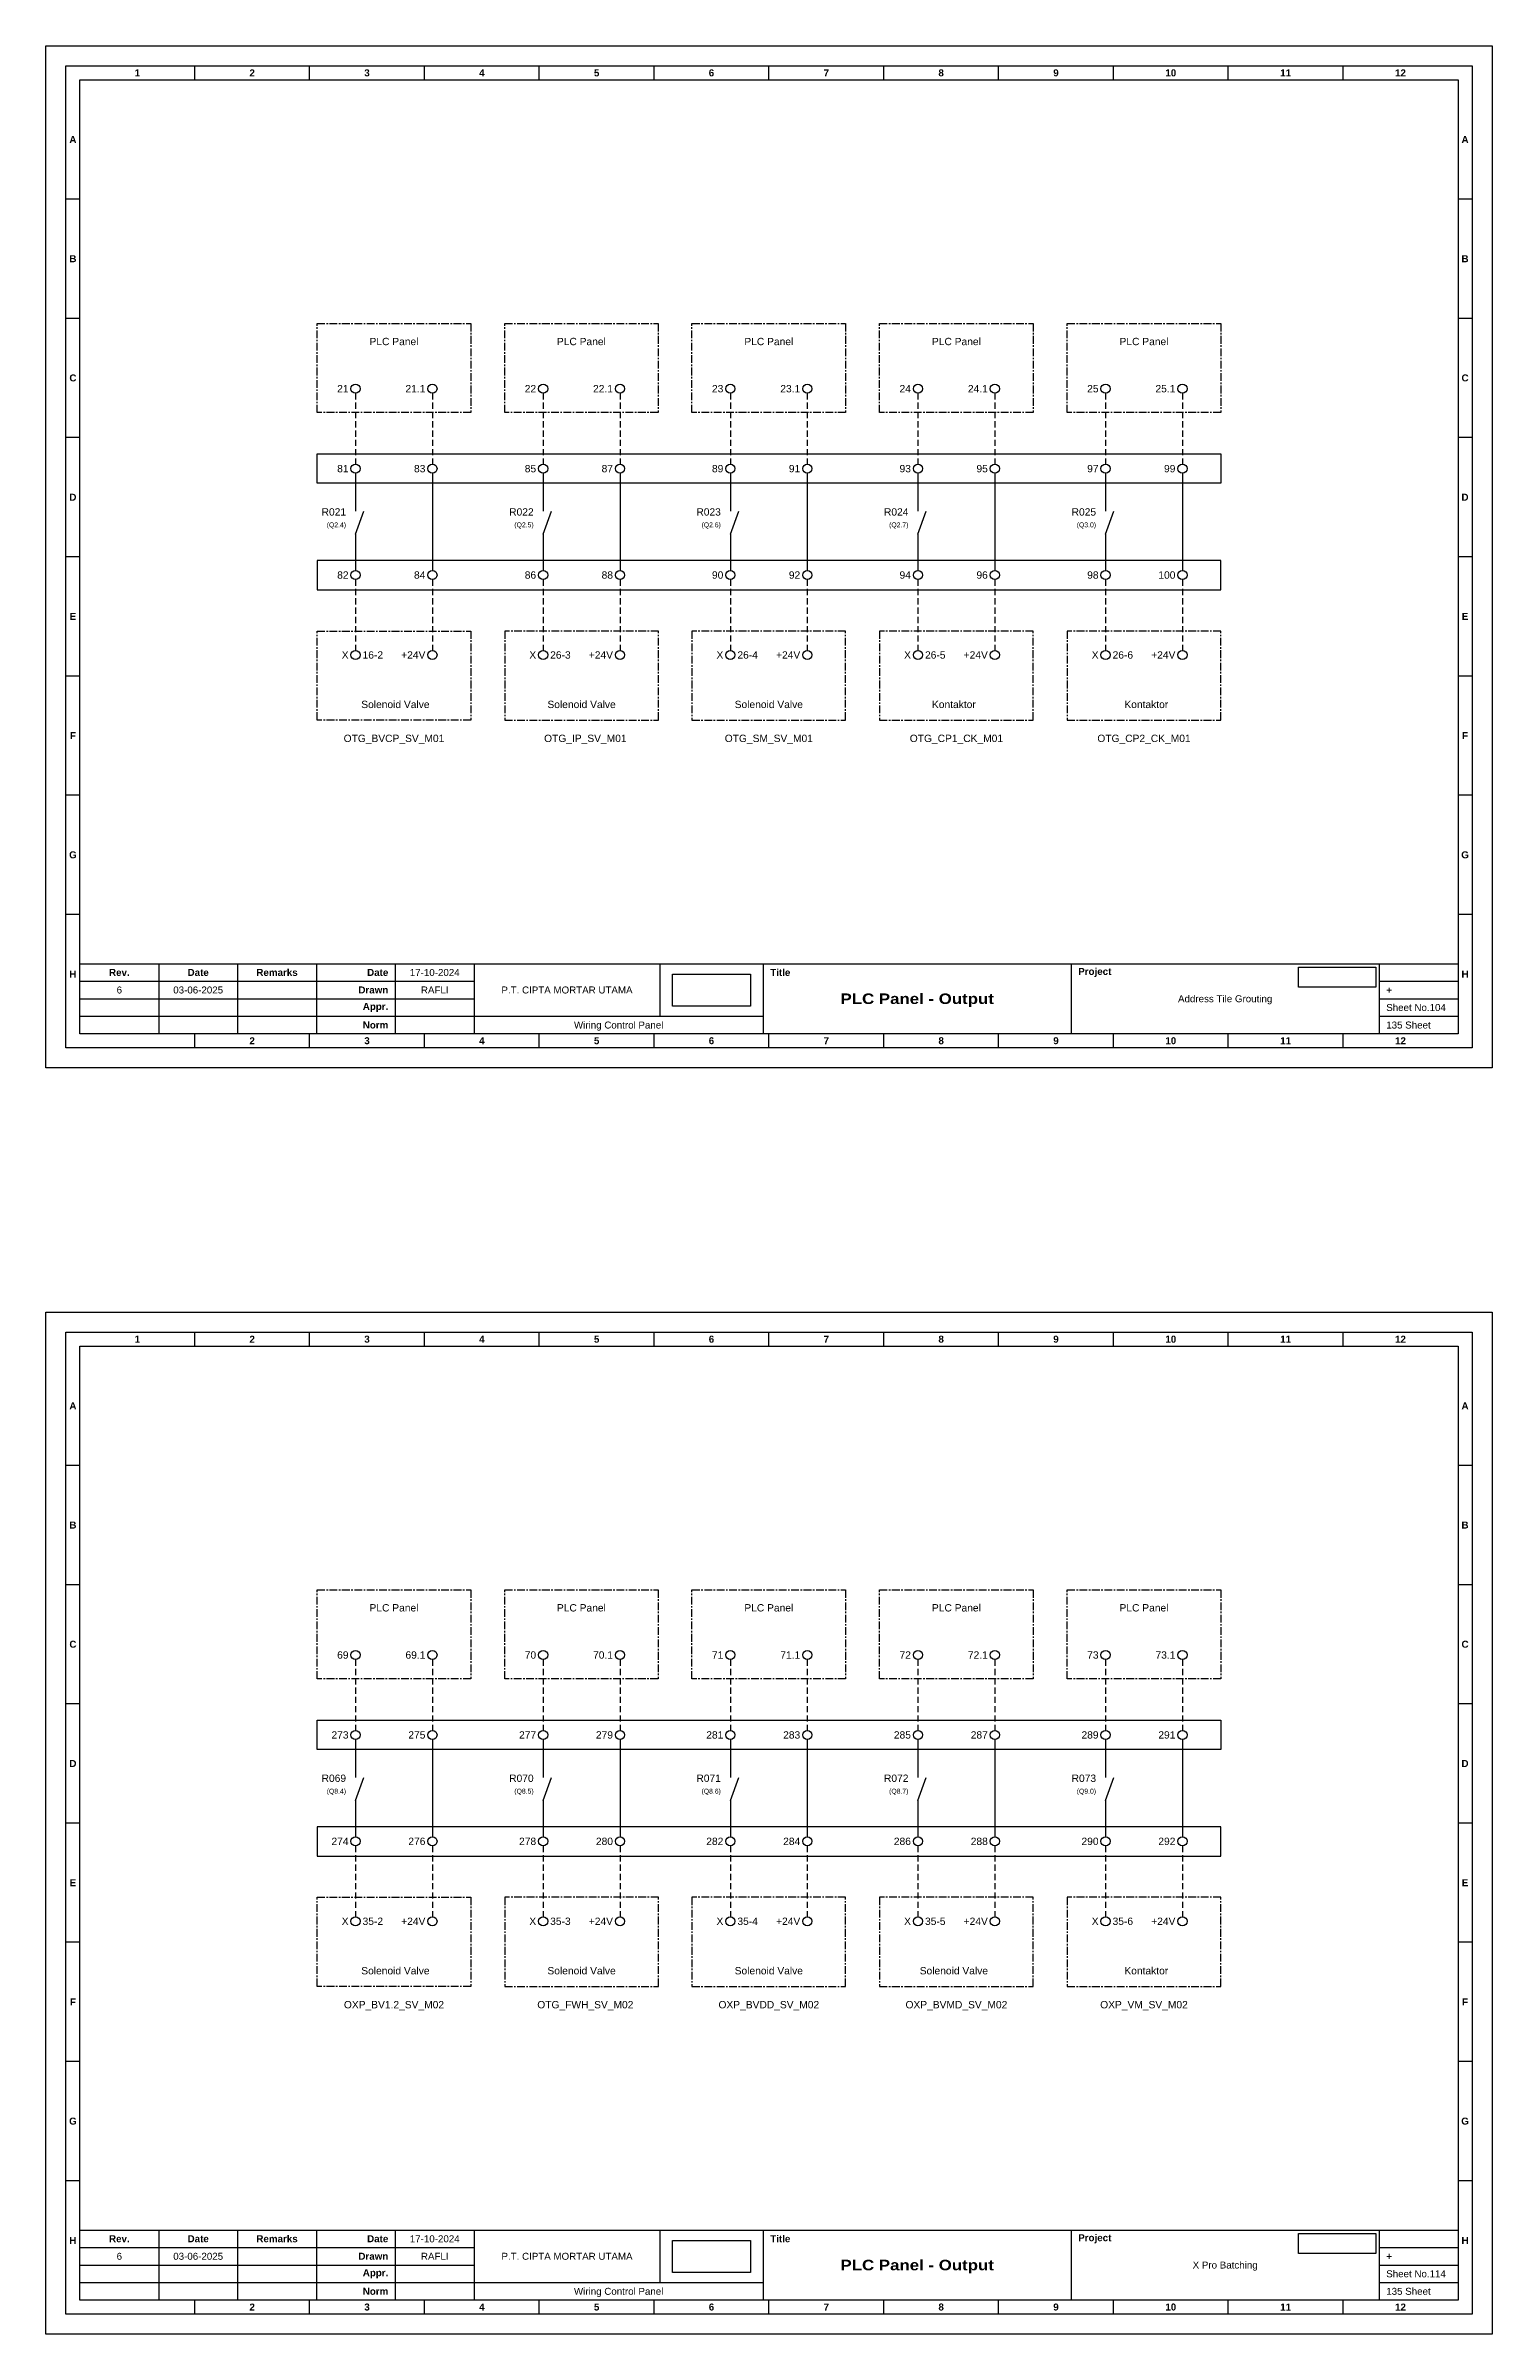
# Model space of a CAD drawing. Header units: millimetres. Extents: x 7759 to 13246, y 5489 to 6217.
# Drawn here: x 9143.1 to 9439.2, y 5747.9 to 6216.5 of the extents above; entities that cross this region are included whole.
import ezdxf
from ezdxf.enums import TextEntityAlignment as Align

# ---------------------------------------------------------------- set-up
doc = ezdxf.new("R2010")
doc.units = ezdxf.units.MM
doc.linetypes.add('CENTER', pattern=[50.8, 31.75, -6.35, 6.35, -6.35])
doc.linetypes.add('HIDDEN', pattern=[9.525, 6.35, -3.175])
doc.styles.add('Bold', font='ariblk.ttf', dxfattribs={"height": 25.4})
doc.styles.get("Standard").update_dxf_attribs({"font": 'arial.ttf'})
picture_1 = doc.add_image_def('image1.png', size_in_pixel=(2048, 847))
picture_2 = doc.add_image_def('image2.png', size_in_pixel=(2092, 542))

msp = doc.modelspace()

# ---------------------------------------------------------------- texts
for s, p in [('PLC Panel', (9214.34, 6156.71)), ('PLC Panel', (9252.7, 6156.71)), ('PLC Panel', (9291.07, 6156.71)), ('PLC Panel', (9329.47, 6156.71)), ('PLC Panel', (9367.87, 6156.71)), ('OTG_BVCP_SV_M01', (9214.34, 6075.44)), ('OTG_IP_SV_M01', (9253.51, 6075.44)), ('OTG_SM_SV_M01', (9291.07, 6075.44)), ('OTG_CP1_CK_M01', (9329.47, 6075.44)), ('OTG_CP2_CK_M01', (9367.87, 6075.44)), ('PLC Panel', (9214.34, 5897.39)), ('PLC Panel', (9252.7, 5897.39)), ('PLC Panel', (9291.07, 5897.39)), ('PLC Panel', (9329.47, 5897.39)), ('PLC Panel', (9367.87, 5897.39)), ('OXP_BV1.2_SV_M02', (9214.34, 5816.12)), ('OTG_FWH_SV_M02', (9253.51, 5816.12)), ('OXP_BVDD_SV_M02', (9291.07, 5816.12)), ('OXP_BVMD_SV_M02', (9329.47, 5816.12)), ('OXP_VM_SV_M02', (9367.87, 5816.12))]:
    msp.add_text(s, height=1.5).set_placement(p, align=Align.TOP_CENTER)
for s, height, p in [('21', 1.5, (9205.04, 6146.3)), ('21.1', 1.5, (9220.77, 6146.3)), ('22', 1.5, (9243.44, 6146.3)), ('22.1', 1.5, (9259.17, 6146.3)), ('23', 1.5, (9281.76, 6146.3)), ('23.1', 1.5, (9297.5, 6146.3)), ('24', 1.5, (9320.16, 6146.3)), ('24.1', 1.5, (9335.9, 6146.3)), ('25', 1.5, (9358.57, 6146.3)), ('25.1', 1.5, (9374.3, 6146.3)), ('81', 1.5, (9205.04, 6129.93)), ('83', 1.5, (9220.77, 6129.93)), ('85', 1.5, (9243.44, 6129.93)), ('87', 1.5, (9259.17, 6129.93)), ('89', 1.5, (9281.76, 6129.93)), ('91', 1.5, (9297.5, 6129.93)), ('93', 1.5, (9320.16, 6129.93)), ('95', 1.5, (9335.9, 6129.93)), ('97', 1.5, (9358.57, 6129.93)), ('99', 1.5, (9374.3, 6129.93)), ('R021', 1.5, (9204.53, 6121.06)), ('R022', 1.5, (9242.93, 6121.06)), ('R023', 1.5, (9281.25, 6121.06)), ('R024', 1.5, (9319.65, 6121.06)), ('R025', 1.5, (9358.06, 6121.06)), ('(Q2.4)', 1, (9204.53, 6118.41)), ('(Q2.5)', 1, (9242.93, 6118.41)), ('(Q2.6)', 1, (9281.25, 6118.41)), ('(Q2.7)', 1, (9319.65, 6118.41)), ('(Q3.0)', 1, (9358.06, 6118.41)), ('82', 1.5, (9205.04, 6108.14)), ('84', 1.5, (9220.77, 6108.14)), ('86', 1.5, (9243.44, 6108.14)), ('88', 1.5, (9259.17, 6108.14)), ('90', 1.5, (9281.76, 6108.14)), ('92', 1.5, (9297.5, 6108.14)), ('94', 1.5, (9320.16, 6108.14)), ('96', 1.5, (9335.9, 6108.14)), ('98', 1.5, (9358.57, 6108.14)), ('100', 1.5, (9374.3, 6108.14)), ('X', 1.5, (9205.04, 6091.77)), ('+24V', 1.5, (9220.77, 6091.77)), ('X', 1.5, (9243.44, 6091.77)), ('+24V', 1.5, (9259.17, 6091.77)), ('X', 1.5, (9281.76, 6091.77)), ('+24V', 1.5, (9297.5, 6091.77)), ('X', 1.5, (9320.16, 6091.77)), ('+24V', 1.5, (9335.9, 6091.77)), ('X', 1.5, (9358.57, 6091.77)), ('+24V', 1.5, (9374.3, 6091.77)), ('69', 1.5, (9205.04, 5886.98)), ('69.1', 1.5, (9220.77, 5886.98)), ('70', 1.5, (9243.44, 5886.98)), ('70.1', 1.5, (9259.17, 5886.98)), ('71', 1.5, (9281.76, 5886.98)), ('71.1', 1.5, (9297.5, 5886.98)), ('72', 1.5, (9320.16, 5886.98)), ('72.1', 1.5, (9335.9, 5886.98)), ('73', 1.5, (9358.57, 5886.98)), ('73.1', 1.5, (9374.3, 5886.98)), ('273', 1.5, (9205.04, 5870.61)), ('275', 1.5, (9220.77, 5870.61)), ('277', 1.5, (9243.44, 5870.61)), ('279', 1.5, (9259.17, 5870.61)), ('281', 1.5, (9281.76, 5870.61)), ('283', 1.5, (9297.5, 5870.61)), ('285', 1.5, (9320.16, 5870.61)), ('287', 1.5, (9335.9, 5870.61)), ('289', 1.5, (9358.57, 5870.61)), ('291', 1.5, (9374.3, 5870.61)), ('R069', 1.5, (9204.53, 5861.74)), ('(Q8.4)', 1, (9204.53, 5859.09)), ('R070', 1.5, (9242.93, 5861.74)), ('(Q8.5)', 1, (9242.93, 5859.09)), ('R071', 1.5, (9281.25, 5861.74)), ('(Q8.6)', 1, (9281.25, 5859.09)), ('R072', 1.5, (9319.65, 5861.74)), ('(Q8.7)', 1, (9319.65, 5859.09)), ('R073', 1.5, (9358.06, 5861.74)), ('(Q9.0)', 1, (9358.06, 5859.09)), ('274', 1.5, (9205.04, 5848.82)), ('276', 1.5, (9220.77, 5848.82)), ('278', 1.5, (9243.44, 5848.82)), ('280', 1.5, (9259.17, 5848.82)), ('282', 1.5, (9281.76, 5848.82)), ('284', 1.5, (9297.5, 5848.82)), ('286', 1.5, (9320.16, 5848.82)), ('288', 1.5, (9335.9, 5848.82)), ('290', 1.5, (9358.57, 5848.82)), ('292', 1.5, (9374.3, 5848.82)), ('X', 1.5, (9205.04, 5832.45)), ('+24V', 1.5, (9220.77, 5832.45)), ('X', 1.5, (9243.44, 5832.45)), ('+24V', 1.5, (9259.17, 5832.45)), ('X', 1.5, (9281.76, 5832.45)), ('+24V', 1.5, (9297.5, 5832.45)), ('X', 1.5, (9320.16, 5832.45)), ('+24V', 1.5, (9335.9, 5832.45)), ('X', 1.5, (9358.57, 5832.45)), ('+24V', 1.5, (9374.3, 5832.45))]:
    msp.add_text(s, height=height).set_placement(p, align=Align.MIDDLE_RIGHT)
for s, p in [('16-2', (9207.91, 6091.77)), ('26-3', (9246.31, 6091.77)), ('26-4', (9284.64, 6091.77)), ('26-5', (9323.04, 6091.77)), ('26-6', (9361.44, 6091.77)), ('35-2', (9207.91, 5832.45)), ('35-3', (9246.31, 5832.45)), ('35-4', (9284.64, 5832.45)), ('35-5', (9323.04, 5832.45)), ('35-6', (9361.44, 5832.45))]:
    msp.add_text(s, height=1.5).set_placement(p, align=Align.MIDDLE_LEFT)
for s, p in [('Solenoid Valve', (9214.63, 6080.44)), ('Solenoid Valve', (9252.74, 6080.44)), ('Solenoid Valve', (9291.07, 6080.44)), ('Kontaktor', (9328.95, 6080.44)), ('Kontaktor', (9368.34, 6080.44)), ('Solenoid Valve', (9214.63, 5821.12)), ('Solenoid Valve', (9252.74, 5821.12)), ('Solenoid Valve', (9291.07, 5821.12)), ('Solenoid Valve', (9328.95, 5821.12)), ('Kontaktor', (9368.34, 5821.12))]:
    msp.add_text(s, height=1.5).set_placement(p, align=Align.BOTTOM_CENTER)

# ---------------------------------------------------------------- blocks, each defined once
blk = doc.blocks.new('KOP MU PROJECT')
at = {"color": 6, "ltscale": 50}
for p, q in [((27.74, 184.05), (27.74, 186.66)), ((49.13, 184.05), (49.13, 186.66)), ((70.51, 184.05), (70.51, 186.66)), ((91.89, 184.05), (91.89, 186.66)), ((113.27, 184.05), (113.27, 186.66)), ((134.66, 184.05), (134.66, 186.66)), ((156.04, 184.05), (156.04, 186.66)), ((177.42, 184.05), (177.42, 186.66)), ((198.8, 184.05), (198.8, 186.66)), ((220.19, 184.05), (220.19, 186.66)), ((241.57, 184.05), (241.57, 186.66)), ((6.36, 161.84), (3.75, 161.84)), ((265.59, 161.84), (262.98, 161.84)), ((6.36, 139.63), (3.75, 139.63)), ((265.59, 139.63), (262.98, 139.63)), ((6.36, 117.42), (3.75, 117.42)), ((265.59, 117.42), (262.98, 117.42)), ((6.36, 95.22), (3.75, 95.22)), ((265.59, 95.22), (262.98, 95.22)), ((6.36, 73.01), (3.75, 73.01)), ((265.59, 73.01), (262.98, 73.01)), ((6.36, 50.8), (3.75, 50.8)), ((265.59, 50.8), (262.98, 50.8)), ((6.36, 28.59), (3.75, 28.59)), ((265.59, 28.59), (262.98, 28.59)), ((27.74, 3.75), (27.74, 6.36)), ((49.13, 3.75), (49.13, 6.36)), ((70.51, 3.75), (70.51, 6.36)), ((91.89, 3.75), (91.89, 6.36)), ((113.27, 3.75), (113.27, 6.36)), ((134.66, 3.75), (134.66, 6.36)), ((156.04, 3.75), (156.04, 6.36)), ((177.42, 3.75), (177.42, 6.36)), ((198.8, 3.75), (198.8, 6.36)), ((220.19, 3.75), (220.19, 6.36)), ((241.57, 3.75), (241.57, 6.36))]:
    blk.add_line(p, q, dxfattribs=at)
at = {"ltscale": 50}
for p, q in [((6.36, 19.41), (262.98, 19.41)), ((21.04, 19.41), (21.04, 6.36)), ((35.72, 19.41), (35.72, 6.36)), ((50.41, 19.41), (50.41, 6.36)), ((65.09, 19.41), (65.09, 6.36)), ((79.77, 19.41), (79.77, 6.36)), ((114.35, 19.41), (114.35, 9.62)), ((133.6, 19.41), (133.6, 6.36)), ((190.95, 19.41), (190.95, 6.36)), ((248.3, 19.41), (248.3, 6.36)), ((6.36, 16.15), (79.77, 16.15)), ((6.36, 12.89), (79.77, 12.89)), ((248.3, 16.15), (262.98, 16.15)), ((248.3, 12.89), (262.98, 12.89)), ((6.36, 9.62), (133.6, 9.62)), ((248.3, 9.62), (262.98, 9.62))]:
    blk.add_line(p, q, dxfattribs=at)
at = {"color": 1, "ltscale": 50}
blk.add_lwpolyline([(269.34, 0), (0, 0), (0, 190.41), (269.34, 190.41)], close=True, dxfattribs=at)
at = {"color": 6, "ltscale": 50}
for points in [[(265.59, 3.75), (3.75, 3.75), (3.75, 186.66), (265.59, 186.66)], [(262.98, 6.36), (6.36, 6.36), (6.36, 184.05), (262.98, 184.05)]]:
    blk.add_lwpolyline(points, close=True, dxfattribs=at)
at = {"ltscale": 50, "char_height": 1.305, "attachment_point": 4}
for s, width, heights, insert in [('\\pxqc;{\\fArial|b1|i0|c0|p34;1}', 21.3825, [2.51], (6.36, 185.36)), ('\\pxqc;{\\fArial|b1|i0|c0|p34;2}', 21.3825, [2.51], (27.74, 185.36)), ('\\pxqc;{\\fArial|b1|i0|c0|p34;3}', 21.3825, [2.51], (49.13, 185.36)), ('\\pxqc;{\\fArial|b1|i0|c0|p34;4}', 21.3825, [2.51], (70.51, 185.36)), ('\\pxqc;{\\fArial|b1|i0|c0|p34;5}', 21.3825, [2.51], (91.89, 185.36)), ('\\pxqc;{\\fArial|b1|i0|c0|p34;6}', 21.3825, [2.51], (113.27, 185.36)), ('\\pxqc;{\\fArial|b1|i0|c0|p34;7}', 21.3825, [2.51], (134.66, 185.36)), ('\\pxqc;{\\fArial|b1|i0|c0|p34;8}', 21.3825, [2.51], (156.04, 185.36)), ('\\pxqc;{\\fArial|b1|i0|c0|p34;9}', 21.3825, [2.51], (177.42, 185.36)), ('\\pxqc;{\\fArial|b1|i0|c0|p34;10}', 21.3825, [2.51], (198.8, 185.36)), ('\\pxqc;{\\fArial|b1|i0|c0|p34;11}', 21.3825, [2.51], (220.19, 185.36)), ('\\pxqc;{\\fArial|b1|i0|c0|p34;12}', 21.3825, [2.51], (241.57, 185.36)), ('\\pxqc;{\\fArial|b1|i0|c0|p34;A}', 2.61, [2.51], (3.75, 172.95)), ('\\pxqc;{\\fArial|b1|i0|c0|p34;A}', 2.61, [2.51], (262.98, 172.95)), ('\\pxqc;{\\fArial|b1|i0|c0|p34;B}', 2.61, [2.51], (3.75, 150.74)), ('\\pxqc;{\\fArial|b1|i0|c0|p34;B}', 2.61, [2.51], (262.98, 150.74)), ('\\pxqc;{\\fArial|b1|i0|c0|p34;C}', 2.61, [2.51], (3.75, 128.53)), ('\\pxqc;{\\fArial|b1|i0|c0|p34;C}', 2.61, [2.51], (262.98, 128.53)), ('\\pxqc;{\\fArial|b1|i0|c0|p34;D}', 2.61, [2.51], (3.75, 106.32)), ('\\pxqc;{\\fArial|b1|i0|c0|p34;D}', 2.61, [2.51], (262.98, 106.32)), ('\\pxqc;{\\fArial|b1|i0|c0|p34;E}', 2.61, [2.51], (3.75, 84.11)), ('\\pxqc;{\\fArial|b1|i0|c0|p34;E}', 2.61, [2.51], (262.98, 84.11)), ('\\pxqc;{\\fArial|b1|i0|c0|p34;F}', 2.61, [2.51], (3.75, 61.9)), ('\\pxqc;{\\fArial|b1|i0|c0|p34;F}', 2.61, [2.51], (262.98, 61.9)), ('\\pxqc;{\\fArial|b1|i0|c0|p34;G}', 2.61, [2.51], (3.75, 39.69)), ('\\pxqc;{\\fArial|b1|i0|c0|p34;G}', 2.61, [2.51], (262.98, 39.69)), ('\\pxqc;{\\fArial|b1|i0|c0|p34;H}', 2.61, [2.51], (3.75, 17.47)), ('\\pxqc;{\\fArial|b1|i0|c0|p34;Rev.}', 14.6811, [2.88], (6.36, 17.78)), ('\\pxqc;{\\fArial|b1|i0|c0|p34;Date}', 14.6811, [2.88], (21.04, 17.78)), ('\\pxqc;{\\fArial|b1|i0|c0|p34;Remarks}', 14.6811, [2.88], (35.72, 17.78)), ('\\pxqr;{\\fArial|b1|i0|c0|p34;Date}', 13.3761, [2.88], (50.41, 17.78)), ('\\pxql;{\\fArial|b1|i0|c0|p34;Title}', 50.2419, [2.88], (134.9, 17.78)), ('\\pxql;{\\fArial|b1|i0|c0|p34;Project}', 50.2419, [2.88], (192.25, 17.78)), ('\\pxqc;{\\fArial|b1|i0|c0|p34;H}', 2.61, [2.51], (262.98, 17.47)), ('\\pxqr;{\\fArial|b1|i0|c0|p34;Drawn}', 13.3761, [2.88], (50.41, 14.52)), ('\\pxql;{\\fArial|b1|i0|c0|p34;+}', 14.6811, [2.88], (249.61, 14.52)), ('\\pxqr;{\\fArial|b1|i0|c0|p34;Appr.}', 13.3761, [2.88], (50.41, 11.26)), ('\\pxqr;{\\fArial|b1|i0|c0|p34;Norm}', 13.3761, [2.88], (50.41, 7.99)), ('\\pxqc;{\\fArial|b1|i0|c0|p34;2}', 21.3825, [2.51], (27.74, 5.06)), ('\\pxqc;{\\fArial|b1|i0|c0|p34;3}', 21.3825, [2.51], (49.13, 5.06)), ('\\pxqc;{\\fArial|b1|i0|c0|p34;4}', 21.3825, [2.51], (70.51, 5.06)), ('\\pxqc;{\\fArial|b1|i0|c0|p34;5}', 21.3825, [2.51], (91.89, 5.06)), ('\\pxqc;{\\fArial|b1|i0|c0|p34;6}', 21.3825, [2.51], (113.27, 5.06)), ('\\pxqc;{\\fArial|b1|i0|c0|p34;7}', 21.3825, [2.51], (134.66, 5.06)), ('\\pxqc;{\\fArial|b1|i0|c0|p34;8}', 21.3825, [2.51], (156.04, 5.06)), ('\\pxqc;{\\fArial|b1|i0|c0|p34;9}', 21.3825, [2.51], (177.42, 5.06)), ('\\pxqc;{\\fArial|b1|i0|c0|p34;10}', 21.3825, [2.51], (198.8, 5.06)), ('\\pxqc;{\\fArial|b1|i0|c0|p34;11}', 21.3825, [2.51], (220.19, 5.06)), ('\\pxqc;{\\fArial|b1|i0|c0|p34;12}', 21.3825, [2.51], (241.57, 5.06))]:
    blk.add_mtext_dynamic_manual_height_columns(s, width=width, gutter_width=0.0326, heights=heights, dxfattribs=dict(at, insert=insert))
at = {"ltscale": 50}
for tag, p in [('DATECREATED', (72.43, 17.78)), ('REV', (13.7, 14.52)), ('REVDATE', (28.38, 14.52)), ('REMARKS', (43.06, 14.52)), ('DRAWN', (72.43, 14.52)), ('COMPANY', (97.06, 14.52)), ('PROJECT', (219.62, 12.89)), ('NORM', (72.43, 7.99)), ('APPR', (72.43, 11.26)), ('DRAWINGCATEGORY', (106.68, 7.99)), ('DESCRIPTION', (162.27, 10.03))]:
    blk.add_attdef(tag, text='', height=1.3, dxfattribs=at).set_placement(p, align=Align.MIDDLE_CENTER)
at = {"ltscale": 50, "style": 'Bold'}
blk.add_attdef('TITLE', text='', height=1.96, dxfattribs=at).set_placement((162.27, 12.89), align=Align.MIDDLE_CENTER)
at = {"ltscale": 50}
for tag, p in [('TOTALSHEET', (249.61, 7.99)), ('SHEETNUMBER', (249.61, 11.26))]:
    blk.add_attdef(tag, text='', height=1.3, dxfattribs=at).set_placement(p, align=Align.MIDDLE_LEFT)
image = blk.add_image(picture_1, insert=(116.72, 11.48), size_in_units=(14.5, 6), dxfattribs=at)
image.dxf.flags = 15
image = blk.add_image(picture_2, insert=(233.29, 15.04), size_in_units=(14.36, 3.72), dxfattribs=at)
image.dxf.flags = 15

# ---------------------------------------------------------------- linework, layer by layer
at = {"linetype": 'HIDDEN', "ltscale": 0.2}
for p, q in [((9206.47, 6145.36), (9206.47, 6130.87)), ((9222.21, 6145.36), (9222.21, 6130.87)), ((9244.87, 6145.36), (9244.87, 6130.87)), ((9260.61, 6145.36), (9260.61, 6130.87)), ((9283.2, 6145.36), (9283.2, 6130.87)), ((9298.94, 6145.36), (9298.94, 6130.87)), ((9321.6, 6145.36), (9321.6, 6130.87)), ((9337.34, 6145.36), (9337.34, 6130.87)), ((9360, 6145.36), (9360, 6130.87)), ((9375.74, 6145.36), (9375.74, 6130.87)), ((9206.47, 6107.2), (9206.47, 6092.71)), ((9222.21, 6107.2), (9222.21, 6092.71)), ((9244.87, 6107.2), (9244.87, 6092.71)), ((9260.61, 6107.2), (9260.61, 6092.71)), ((9283.2, 6107.2), (9283.2, 6092.71)), ((9298.94, 6107.2), (9298.94, 6092.71)), ((9321.6, 6107.2), (9321.6, 6092.71)), ((9337.34, 6107.2), (9337.34, 6092.71)), ((9360, 6107.2), (9360, 6092.71)), ((9375.74, 6107.2), (9375.74, 6092.71)), ((9206.47, 5886.04), (9206.47, 5871.55)), ((9222.21, 5886.04), (9222.21, 5871.55)), ((9244.87, 5886.04), (9244.87, 5871.55)), ((9260.61, 5886.04), (9260.61, 5871.55)), ((9283.2, 5886.04), (9283.2, 5871.55)), ((9298.94, 5886.04), (9298.94, 5871.55)), ((9321.6, 5886.04), (9321.6, 5871.55)), ((9337.34, 5886.04), (9337.34, 5871.55)), ((9360, 5886.04), (9360, 5871.55)), ((9375.74, 5886.04), (9375.74, 5871.55)), ((9206.47, 5847.88), (9206.47, 5833.39)), ((9222.21, 5847.88), (9222.21, 5833.39)), ((9244.87, 5847.88), (9244.87, 5833.39)), ((9260.61, 5847.88), (9260.61, 5833.39)), ((9283.2, 5847.88), (9283.2, 5833.39)), ((9298.94, 5847.88), (9298.94, 5833.39)), ((9321.6, 5847.88), (9321.6, 5833.39)), ((9337.34, 5847.88), (9337.34, 5833.39)), ((9360, 5847.88), (9360, 5833.39)), ((9375.74, 5847.88), (9375.74, 5833.39))]:
    msp.add_line(p, q, dxfattribs=at)
at = {"ltscale": 0.2}
for p, q in [((9206.47, 6128.99), (9206.47, 6121.23)), ((9222.21, 6128.99), (9222.21, 6109.08)), ((9244.87, 6128.99), (9244.87, 6121.23)), ((9260.61, 6128.99), (9260.61, 6109.08)), ((9283.2, 6128.99), (9283.2, 6121.23)), ((9298.94, 6128.99), (9298.94, 6109.08)), ((9321.6, 6128.99), (9321.6, 6121.23)), ((9337.34, 6128.99), (9337.34, 6109.08)), ((9360, 6128.99), (9360, 6121.23)), ((9375.74, 6128.99), (9375.74, 6109.08)), ((9206.47, 6116.53), (9208.18, 6121.23)), ((9244.87, 6116.53), (9246.58, 6121.23)), ((9283.2, 6116.53), (9284.91, 6121.23)), ((9321.6, 6116.53), (9323.31, 6121.23)), ((9360, 6116.53), (9361.71, 6121.23)), ((9206.47, 6116.53), (9206.47, 6109.08)), ((9244.87, 6116.53), (9244.87, 6109.08)), ((9283.2, 6116.53), (9283.2, 6109.08)), ((9321.6, 6116.53), (9321.6, 6109.08)), ((9360, 6116.53), (9360, 6109.08)), ((9206.47, 5869.67), (9206.47, 5861.91)), ((9222.21, 5869.67), (9222.21, 5849.76)), ((9244.87, 5869.67), (9244.87, 5861.91)), ((9260.61, 5869.67), (9260.61, 5849.76)), ((9283.2, 5869.67), (9283.2, 5861.91)), ((9298.94, 5869.67), (9298.94, 5849.76)), ((9321.6, 5869.67), (9321.6, 5861.91)), ((9337.34, 5869.67), (9337.34, 5849.76)), ((9360, 5869.67), (9360, 5861.91)), ((9375.74, 5869.67), (9375.74, 5849.76)), ((9206.47, 5857.21), (9208.18, 5861.91)), ((9244.87, 5857.21), (9246.58, 5861.91)), ((9283.2, 5857.21), (9284.91, 5861.91)), ((9321.6, 5857.21), (9323.31, 5861.91)), ((9360, 5857.21), (9361.71, 5861.91)), ((9206.47, 5857.21), (9206.47, 5849.76)), ((9244.87, 5857.21), (9244.87, 5849.76)), ((9283.2, 5857.21), (9283.2, 5849.76)), ((9321.6, 5857.21), (9321.6, 5849.76)), ((9360, 5857.21), (9360, 5849.76))]:
    msp.add_line(p, q, dxfattribs=at)
at = {"linetype": 'CENTER', "ltscale": 0.05}
for points in [[(9198.61, 6159.63), (9230.08, 6159.63), (9230.08, 6141.4), (9198.61, 6141.4)], [(9237.01, 6159.63), (9268.4, 6159.63), (9268.4, 6141.4), (9237.01, 6141.4)], [(9275.33, 6159.63), (9306.8, 6159.63), (9306.8, 6141.4), (9275.33, 6141.4)], [(9313.73, 6159.63), (9345.21, 6159.63), (9345.21, 6141.4), (9313.73, 6141.4)], [(9352.14, 6159.63), (9383.61, 6159.63), (9383.61, 6141.4), (9352.14, 6141.4)], [(9198.61, 6096.67), (9230.08, 6096.67), (9230.08, 6078.44), (9198.61, 6078.44)], [(9237.01, 6078.44), (9268.48, 6078.44), (9268.48, 6096.67), (9237.01, 6096.67)], [(9275.33, 6078.44), (9306.8, 6078.44), (9306.8, 6096.67), (9275.33, 6096.67)], [(9313.73, 6078.44), (9345.21, 6078.44), (9345.21, 6096.67), (9313.73, 6096.67)], [(9352.14, 6078.44), (9383.61, 6078.44), (9383.61, 6096.67), (9352.14, 6096.67)], [(9198.61, 5900.3), (9230.08, 5900.3), (9230.08, 5882.08), (9198.61, 5882.08)], [(9237.01, 5900.3), (9268.4, 5900.3), (9268.4, 5882.08), (9237.01, 5882.08)], [(9275.33, 5900.3), (9306.8, 5900.3), (9306.8, 5882.08), (9275.33, 5882.08)], [(9313.73, 5900.3), (9345.21, 5900.3), (9345.21, 5882.08), (9313.73, 5882.08)], [(9352.14, 5900.3), (9383.61, 5900.3), (9383.61, 5882.08), (9352.14, 5882.08)], [(9198.61, 5837.35), (9230.08, 5837.35), (9230.08, 5819.12), (9198.61, 5819.12)], [(9237.01, 5819.12), (9268.48, 5819.12), (9268.48, 5837.35), (9237.01, 5837.35)], [(9275.33, 5819.12), (9306.8, 5819.12), (9306.8, 5837.35), (9275.33, 5837.35)], [(9313.73, 5819.12), (9345.21, 5819.12), (9345.21, 5837.35), (9313.73, 5837.35)], [(9352.14, 5819.12), (9383.61, 5819.12), (9383.61, 5837.35), (9352.14, 5837.35)]]:
    msp.add_lwpolyline(points, close=True, dxfattribs=at)
at = {"ltscale": 0.05}
for points in [[(9198.61, 6132.93), (9383.61, 6132.93), (9383.61, 6126.92), (9198.61, 6126.92)], [(9198.61, 6105.13), (9383.61, 6105.13), (9383.61, 6111.14), (9198.61, 6111.14)], [(9198.61, 5873.61), (9383.61, 5873.61), (9383.61, 5867.6), (9198.61, 5867.6)], [(9198.61, 5845.81), (9383.61, 5845.81), (9383.61, 5851.82), (9198.61, 5851.82)]]:
    msp.add_lwpolyline(points, close=True, dxfattribs=at)
for centre in [(9206.47, 6146.3), (9222.21, 6146.3), (9244.87, 6146.3), (9260.61, 6146.3), (9283.2, 6146.3), (9298.94, 6146.3), (9321.6, 6146.3), (9337.34, 6146.3), (9360, 6146.3), (9375.74, 6146.3), (9206.47, 6129.93), (9222.21, 6129.93), (9244.87, 6129.93), (9260.61, 6129.93), (9283.2, 6129.93), (9298.94, 6129.93), (9321.6, 6129.93), (9337.34, 6129.93), (9360, 6129.93), (9375.74, 6129.93), (9206.47, 6108.14), (9222.21, 6108.14), (9244.87, 6108.14), (9260.61, 6108.14), (9283.2, 6108.14), (9298.94, 6108.14), (9321.6, 6108.14), (9337.34, 6108.14), (9360, 6108.14), (9375.74, 6108.14), (9206.47, 6091.77), (9222.21, 6091.77), (9244.87, 6091.77), (9260.61, 6091.77), (9283.2, 6091.77), (9298.94, 6091.77), (9321.6, 6091.77), (9337.34, 6091.77), (9360, 6091.77), (9375.74, 6091.77), (9206.47, 5886.98), (9222.21, 5886.98), (9244.87, 5886.98), (9260.61, 5886.98), (9283.2, 5886.98), (9298.94, 5886.98), (9321.6, 5886.98), (9337.34, 5886.98), (9360, 5886.98), (9375.74, 5886.98), (9206.47, 5870.61), (9222.21, 5870.61), (9244.87, 5870.61), (9260.61, 5870.61), (9283.2, 5870.61), (9298.94, 5870.61), (9321.6, 5870.61), (9337.34, 5870.61), (9360, 5870.61), (9375.74, 5870.61), (9206.47, 5848.82), (9222.21, 5848.82), (9244.87, 5848.82), (9260.61, 5848.82), (9283.2, 5848.82), (9298.94, 5848.82), (9321.6, 5848.82), (9337.34, 5848.82), (9360, 5848.82), (9375.74, 5848.82), (9206.47, 5832.45), (9222.21, 5832.45), (9244.87, 5832.45), (9260.61, 5832.45), (9283.2, 5832.45), (9298.94, 5832.45), (9321.6, 5832.45), (9337.34, 5832.45), (9360, 5832.45), (9375.74, 5832.45)]:
    msp.add_circle(centre, 0.938)

# ---------------------------------------------------------------- block references
at = {"xscale": 1.099296583304004, "yscale": 1.099296583304004, "zscale": 1.099296583304004}
for p, values in [((9143.06, 6007.2), {'TITLE': 'PLC Panel - Output', 'PROJECT': 'Address Tile Grouting', 'COMPANY': 'P.T. CIPTA MORTAR UTAMA', 'DRAWINGCATEGORY': 'Wiring Control Panel', 'DRAWN': 'RAFLI', 'DATECREATED': '17-10-2024', 'REVDATE': '03-06-2025', 'REV': '6', 'SHEETNUMBER': 'Sheet No.104', 'TOTALSHEET': '135 Sheet'}), ((9143.06, 5747.88), {'TITLE': 'PLC Panel - Output', 'PROJECT': 'X Pro Batching', 'COMPANY': 'P.T. CIPTA MORTAR UTAMA', 'DRAWINGCATEGORY': 'Wiring Control Panel', 'DRAWN': 'RAFLI', 'DATECREATED': '17-10-2024', 'REVDATE': '03-06-2025', 'REV': '6', 'SHEETNUMBER': 'Sheet No.114', 'TOTALSHEET': '135 Sheet'})]:
    msp.add_blockref('KOP MU PROJECT', p, dxfattribs=at).add_auto_attribs(values)

msp.set_redraw_order([(e.dxf.handle, doc.entitydb.next_handle()) for e in msp.query("TEXT MTEXT ATTDEF DIMENSION ARC_DIMENSION")])  # texts and dimensions are drawn at this point

doc.saveas('drawing.dxf')
